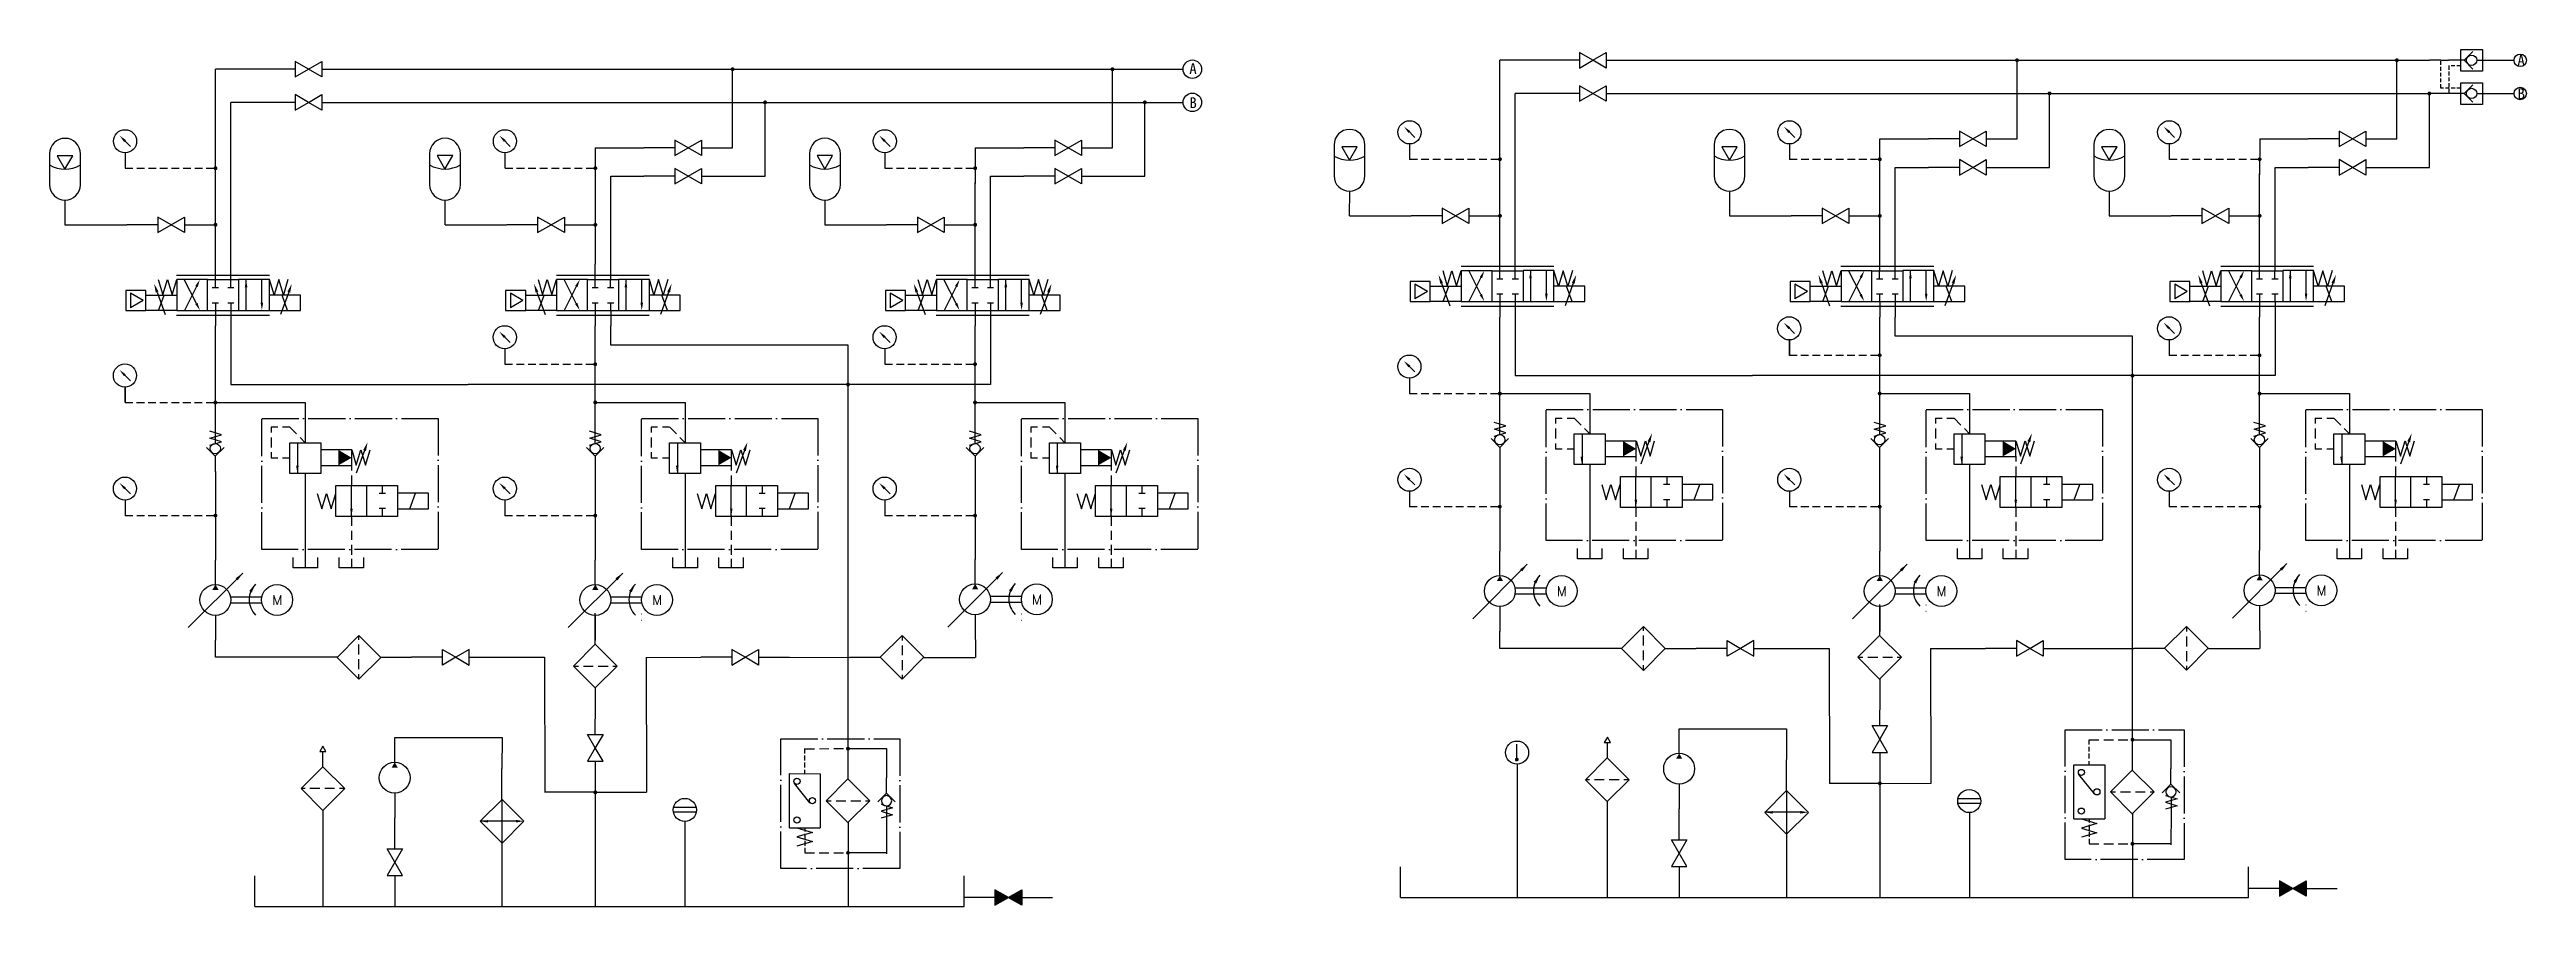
# Model space of a CAD drawing. Extents: x 245 to 8263, y -367 to 526.
# Drawn here: x 559 to 1361, y 80 to 358 of the extents above; entities that cross this region are included whole.
import ezdxf
from ezdxf.enums import TextEntityAlignment as Align

# ---------------------------------------------------------------- set-up
doc = ezdxf.new("R2010")
doc.units = 0
doc.header["$LTSCALE"] = 5
doc.header["$MEASUREMENT"] = 0
doc.linetypes.add('ACAD_ISO04W100', pattern=[30, 24, -3, 0, -3])
doc.linetypes.add('HIDDEN', pattern=[0.375, 0.25, -0.125])
for name, color, linetype in [('11', 1, 'CONTINUOUS'), ('12', 2, 'CONTINUOUS'), ('16', 6, 'CONTINUOUS')]:
    doc.layers.add(name, color=color, linetype=linetype)
doc.styles.add('HZ', font='txt', dxfattribs={"bigfont": 'hztxt'})
doc.styles.get("Standard").update_dxf_attribs({"font": '仿宋_GB2312.ttf', "height": 3.5})

msp = doc.modelspace()

# ---------------------------------------------------------------- texts
at = {"layer": '11', "char_height": 3.5, "attachment_point": 1}
for s, insert in [('A', (927.9713, 353.4473)), ('A', (1358.0307, 356.1393)), ('B', (1358.0674, 345.3427)), ('B', (928.008, 342.4011))]:
    msp.add_mtext_dynamic_manual_height_columns(s, width=10.435463, gutter_width=17.5, heights=[0], dxfattribs=dict(at, insert=insert))

# ---------------------------------------------------------------- blocks, each defined once
blk = doc.blocks.new('5172', base_point=(208.32, 41.13))
at = {"layer": '11'}
for p, q in [((213.14, 46.67), (203.14, 46.67)), ((203.14, 36.67), (213.14, 36.67))]:
    blk.add_line(p, q, dxfattribs=at)
for centre, start, end in [((203.14, 41.67), 90, 270), ((213.14, 41.67), 270, 90)]:
    blk.add_arc(centre, 5, start, end, dxfattribs=at)
blk = doc.blocks.new('FHYF27')
at = {"layer": '11'}
blk.add_line((-0.03, 8.01), (-0.03, 0.01), dxfattribs=at)
blk.add_lwpolyline([(2.49, 22.4), (-2.51, 22.4), (-0.01, 18.07)], close=True, dxfattribs=at)
blk.add_arc((0.01, 28.12), 10.05, 240.16091, 299.83909, dxfattribs=at)
at = {"layer": '11', "rotation": 90}
blk.add_blockref('5172', (0.55, 18.19), dxfattribs=at)
blk = doc.blocks.new('电动机')
at = {"layer": '11'}
blk.add_circle((0.01, -0.08), 5, dxfattribs=at)
at = {"layer": '11', "style": 'HZ'}
blk.add_text('M', height=3.2, dxfattribs=at).set_placement((0.07, -0.1), align=Align.MIDDLE)
blk = doc.blocks.new('E型')
at = {"layer": '11'}
for p, q in [((2.49, 7.43), (2.49, 9.94)), ((7.49, 7.43), (7.49, 9.94)), ((1.5, 7.43), (3.5, 7.43)), ((1.5, 2.54), (3.5, 2.54)), ((2.49, 2.54), (2.49, 0.02)), ((6.5, 7.43), (8.5, 7.43)), ((6.5, 2.54), (8.5, 2.54)), ((7.49, 2.54), (7.49, 0.02))]:
    blk.add_line(p, q, dxfattribs=at)
blk = doc.blocks.new('截止阀')
at = {"layer": '11'}
for p, q in [((10.02, 0.01), (0.02, 0.01)), ((14.37, 0.01), (10.04, 2.51)), ((10.04, 2.51), (10.04, -2.49)), ((10.04, -2.49), (14.37, 0.01)), ((14.36, 0.01), (18.69, 2.51)), ((18.69, -2.49), (14.36, 0.01)), ((18.69, 2.51), (18.69, -2.49)), ((18.71, 0.01), (28.71, 0.01))]:
    blk.add_line(p, q, dxfattribs=at)
blk = doc.blocks.new('5221', base_point=(319.6, 303.8))
at = {"layer": '11'}
blk.add_line((318.28, 300.92), (315.62, 293.63), dxfattribs=at)
at = {"layer": '12'}
blk.add_solid([(317.83, 301.09), (318.73, 300.76), (319.26, 303.63)], dxfattribs=at)
blk = doc.blocks.new('FHYA10', base_point=(659.66, 112.03))
at = {"layer": '11'}
for p, q in [((653.65, 112.02), (655.13, 107.02)), ((655.13, 107.02), (656.64, 112)), ((656.64, 112), (658.14, 107.02)), ((658.14, 107.02), (659.64, 112.02))]:
    blk.add_line(p, q, dxfattribs=at)
blk = doc.blocks.new('FHYA13', base_point=(778.42, 446.4))
at = {"layer": '11'}
for p, q in [((768.41, 451.41), (778.41, 451.41)), ((768.41, 446.41), (768.41, 451.41)), ((772.54, 446.41), (774.36, 451.41)), ((778.41, 446.41), (768.41, 446.41))]:
    blk.add_line(p, q, dxfattribs=at)
blk = doc.blocks.new('电磁换向阀')
at = {"layer": '11'}
for p, q in [((-15.07, 11.48), (14.98, 11.48)), ((-15.04, 9.99), (-15.04, -0.01)), ((-5.04, 9.99), (-15.04, 9.99)), ((-8.68, 2.28), (-12.59, 10.04)), ((-5.04, -0.01), (-5.04, 9.99)), ((-5, 9.99), (5, 9.99)), ((-2.49, 10.03), (-2.49, 15.03)), ((2.49, 10.03), (2.49, 15.03)), ((15, 10), (5, 10)), ((5, 10), (5, 0)), ((7.46, 0.06), (7.46, 10.04)), ((12.54, 2.54), (12.54, 10.01)), ((15, 0), (15, 10)), ((-25.04, 6.49), (-31.54, 6.49)), ((-31.54, 6.49), (-31.54, -0.01)), ((-30, 5.59), (-30, 0.9)), ((-25.93, 3.24), (-30, 5.59)), ((-25.93, 3.24), (-30, 0.9)), ((-25.04, -0.01), (-25.04, 6.49)), ((-8.65, 7.76), (-12.54, 0.02)), ((-5, 0), (5, 0)), ((-31.54, -0.01), (-25.04, -0.01)), ((-15.07, -1.52), (14.98, -1.52)), ((-15.04, -0.01), (-5.04, -0.01)), ((-2.53, -0.01), (-2.53, -5.01)), ((2.49, -0.01), (2.49, -5.01)), ((5, 0), (15, 0))]:
    blk.add_line(p, q, dxfattribs=at)
at = {"layer": '12'}
for points in [[(-9.02, 7.95), (-8.27, 7.57), (-7.52, 10.01)], [(7, 7.52), (7.84, 7.52), (7.42, 10.04)], [(-8.3, 2.47), (-9.05, 2.09), (-7.54, 0.03)], [(12.96, 2.54), (12.12, 2.54), (12.54, 0.02)]]:
    blk.add_solid(points, dxfattribs=at)
at = {"layer": '11', "xscale": -1}
blk.add_blockref('5221', (-22.71, 8.83), dxfattribs=at)
at = {"layer": '11'}
blk.add_blockref('5221', (22.57, 8.83), dxfattribs=at)
at = {"layer": '16'}
for name, p in [('FHYA10', (-15.02, 10.02)), ('FHYA13', (-15.03, -0.02))]:
    blk.add_blockref(name, p, dxfattribs=at)
at = {"layer": '16', "xscale": -1}
for name, p in [('FHYA10', (14.98, 10.02)), ('FHYA13', (14.99, -0.02))]:
    blk.add_blockref(name, p, dxfattribs=at)
blk = doc.blocks.new('单向变量液压泵')
at = {"layer": '11'}
for p, q in [((-0.06, 17.98), (-0.06, 25.98)), ((8.8, 21.77), (-8.88, 4.09)), ((4.81, 14.06), (14.9, 14.06)), ((14.9, 12.06), (4.83, 12.06)), ((-0.06, 8.01), (-0.06, 0.01))]:
    blk.add_line(p, q, dxfattribs=at)
blk.add_circle((-0.08, 13.06), 5, dxfattribs=at)
blk.add_arc((17.85, 13.18), 7.03, 134.69287, 225.36484, dxfattribs=at)
at = {"layer": '12'}
for points in [[(-0.06, 18.05), (-1.06, 16.32), (0.94, 16.32)], [(6.48, 20.1), (7.15, 19.41), (8.86, 21.79)], [(10.89, 16.02), (11.7, 15.49), (12.87, 18.17)]]:
    blk.add_solid(points, dxfattribs=at)
blk = doc.blocks.new('过滤器')
at = {"layer": '11'}
for p, q in [((10.08, 0.04), (17.15, 7.11)), ((17.15, -7.04), (10.08, 0.04)), ((17.15, 7.11), (24.22, 0.04)), ((24.22, 0.04), (17.15, -7.04)), ((10.09, -0.01), (0.09, -0.01)), ((24.24, -0.01), (34.24, -0.01))]:
    blk.add_line(p, q, dxfattribs=at)
at = {"layer": '12'}
for p, q in [((17.15, 7.11), (17.15, 5.44)), ((17.15, 3.85), (17.15, 0.65)), ((17.15, -0.95), (17.15, -4.15)), ((17.15, -5.69), (17.15, -7.03))]:
    blk.add_line(p, q, dxfattribs=at)
blk = doc.blocks.new('单向阀（简易符号）带弹簧')
at = {"layer": '11'}
for p, q in [((1.92, 11.94), (-1.83, 13.07)), ((-1.83, 8.58), (1.92, 9.69)), ((-1.81, 10.82), (1.92, 11.94)), ((1.92, 9.69), (-1.81, 10.82)), ((-0.03, 9.18), (-0.03, 14.18)), ((-2.88, 7.8), (-0.05, 4.97)), ((-0.05, 4.97), (2.78, 7.8)), ((-0.05, 4.98), (-0.05, -0.02))]:
    blk.add_line(p, q, dxfattribs=at)
blk.add_circle((-0.05, 7.44), 1.67, dxfattribs=at)
blk = doc.blocks.new('压力表')
at = {"layer": '11'}
for p, q in [((-0.75, 9.49), (1.71, 7.03)), ((-0.02, 4.97), (-0.02, -0.03))]:
    blk.add_line(p, q, dxfattribs=at)
blk.add_circle((-0.04, 8.72), 3.75, dxfattribs=at)
at = {"layer": '12'}
blk.add_solid([(-0.34, 8.49), (0.25, 9.08), (-1.83, 10.56)], dxfattribs=at)
blk = doc.blocks.new('5171', base_point=(201.3, 88.5))
at = {"layer": '11'}
for p, q in [((201.4, 88.4), (201.4, 93.4)), ((213.4, 88.4), (201.4, 88.4)), ((213.4, 93.4), (213.4, 88.4))]:
    blk.add_line(p, q, dxfattribs=at)
blk = doc.blocks.new('先导式电磁溢流阀')
at = {"layer": '11'}
for p, q in [((14.07, 5.12), (14.07, -7.91)), ((9.07, -7.91), (19.07, -7.91)), ((9.07, -17.91), (9.07, -7.91)), ((11.58, -7.87), (11.58, -17.89)), ((19.07, -7.91), (19.07, -17.91)), ((19.11, -15.25), (29.11, -15.25)), ((29.11, -10.25), (19.13, -10.25)), ((29.11, -10.21), (30.59, -15.21)), ((29.11, -15.25), (29.11, -10.25)), ((30.59, -15.21), (32.1, -10.22)), ((33.27, -10.43), (30.6, -17.74)), ((32.1, -10.22), (33.6, -15.21)), ((33.6, -15.21), (35.1, -10.21)), ((19.07, -17.91), (9.07, -17.91)), ((14.07, -17.91), (14.07, -48.31)), ((23.99, -31.77), (23.99, -21.77)), ((23.99, -21.77), (43.99, -21.77)), ((29.01, -31.77), (29.01, -21.76)), ((33.99, -31.74), (33.99, -21.74)), ((39.02, -21.78), (39.02, -24.26)), ((43.99, -21.77), (43.99, -31.77)), ((17.96, -24.33), (19.44, -29.33)), ((19.44, -29.33), (20.95, -24.35)), ((20.95, -24.35), (22.45, -29.33)), ((22.45, -29.33), (23.95, -24.33)), ((33.99, -31.77), (23.99, -31.77)), ((43.99, -31.77), (33.99, -31.77)), ((38.02, -24.26), (40.02, -24.26)), ((40.02, -29.26), (38.02, -29.26)), ((39.02, -29.26), (39.02, -31.78)), ((53.98, -24.28), (43.98, -24.28)), ((43.98, -29.28), (53.98, -29.28)), ((47.91, -29.28), (49.73, -24.28)), ((53.98, -29.28), (53.98, -24.28))]:
    blk.add_line(p, q, dxfattribs=at)
at = {"layer": '12'}
for p, q in [((3.04, -2.9), (3.04, -4.62)), ((5.16, -2.93), (3.04, -2.93)), ((3.04, -6.22), (3.04, -9.42)), ((9.07, -2.93), (6.76, -2.93)), ((11.26, -5.09), (9.08, -2.91)), ((14.09, -7.91), (12.39, -6.22)), ((3.04, -11.02), (3.04, -12.92)), ((5.16, -12.91), (3.04, -12.91)), ((9.07, -12.91), (6.76, -12.91)), ((29.04, -15.19), (29.04, -16.91)), ((29.04, -18.51), (29.04, -21.71)), ((29.02, -31.53), (29.02, -34.82)), ((29.02, -36.42), (29.02, -39.36)), ((29.02, -40.97), (29.02, -44.26)), ((29.02, -45.46), (29.02, -48.4))]:
    blk.add_line(p, q, dxfattribs=at)
at = {"layer": '12', "linetype": 'ACAD_ISO04W100', "ltscale": 0.1}
blk.add_lwpolyline([(-0.03, -0.06), (57.08, -0.06), (57.08, -42.45), (-0.03, -42.45)], close=True, dxfattribs=at)
at = {"layer": '12'}
for points in [[(32.84, -10.27), (33.74, -10.59), (34.27, -7.72)], [(11.12, -15.37), (11.96, -15.37), (11.54, -17.89)], [(24.83, -15.24), (29.1, -12.77), (24.83, -10.26)], [(29.45, -29.26), (28.61, -29.26), (29.03, -31.78)]]:
    blk.add_solid(points, dxfattribs=at)
at = {"layer": '11', "xscale": 0.66, "yscale": 0.66, "zscale": 0.66}
for p in [(10.05, -48.32), (24.94, -48.32)]:
    blk.add_blockref('5171', p, dxfattribs=at)
blk = doc.blocks.new('液位计')
at = {"layer": '11'}
for p, q in [((3.64, 9.51), (-3.71, 9.51)), ((3.64, 8.01), (-3.71, 8.01)), ((-0.02, 5.01), (-0.02, 0.01))]:
    blk.add_line(p, q, dxfattribs=at)
blk.add_circle((-0.04, 8.76), 3.75, dxfattribs=at)
blk = doc.blocks.new('5236', base_point=(344.92, 42.98))
at = {"layer": '11'}
for p, q in [((342.02, 47.87), (343.5, 42.87)), ((343.5, 42.87), (345, 47.86)), ((345, 47.86), (346.51, 42.87)), ((346.51, 42.87), (348.01, 47.87))]:
    blk.add_line(p, q, dxfattribs=at)
blk = doc.blocks.new('回油过滤器')
at = {"layer": '11'}
for p, q in [((0, -7.14), (0, 0)), ((0, -7.36), (12.47, -7.36)), ((12.47, -7.36), (12.47, -16.78)), ((-18.99, -32.95), (-18.97, -15.46)), ((-18.97, -15.46), (-8.97, -15.48)), ((-8.97, -15.48), (-8.99, -32.97)), ((-12.31, -24.92), (-17.34, -18.62)), ((12.48, -30.98), (12.47, -41.39)), ((-18.99, -32.95), (-8.99, -32.97)), ((12.47, -41.08), (0, -41.07)), ((0, -41.3), (0, -49.85))]:
    blk.add_line(p, q, dxfattribs=at)
for centre in [(-16.52, -17.96), (-11.52, -24.23), (-16.54, -30.48)]:
    blk.add_circle(centre, 1, dxfattribs=at)
at = {"layer": '12'}
for p, q in [((-13.97, -8.96), (-13.97, -7.36)), ((-13.98, -13.47), (-13.98, -11.87)), ((-13.98, -15.44), (-13.98, -14.27))]:
    blk.add_line(p, q, dxfattribs=at)
at = {"layer": '12', "linetype": 'HIDDEN', "ltscale": 2.5}
for p, q in [((-13.97, -7.37), (0, -7.36)), ((-13.98, -11.21), (-13.98, -9.61)), ((-14, -34.96), (-14.01, -36.56)), ((-14.01, -37.21), (-14.01, -38.81)), ((-14.01, -39.47), (-14.01, -41.07)), ((-14, -32.99), (-14, -34.16)), ((-14.01, -41.05), (0, -41.07))]:
    blk.add_line(p, q, dxfattribs=at)
at = {"layer": '12', "linetype": 'ACAD_ISO04W100', "ltscale": 0.1}
blk.add_lwpolyline([(-21.8, -4.13), (16.79, -4.13), (16.79, -46.19), (-21.8, -46.19)], close=True, dxfattribs=at)
at = {"layer": '11', "rotation": 90}
blk.add_blockref('过滤器', (-0.01, -41.39), dxfattribs=at)
at = {"layer": '11', "xscale": -1}
for name, p, rotation in [('单向阀（简易符号）带弹簧', (12.52, -16.8), 180), ('5236', (-11.64, -35.88), 89.93440482208143)]:
    blk.add_blockref(name, p, dxfattribs=dict(at, rotation=rotation))
blk = doc.blocks.new('圆点')
at = {"layer": '12', "const_width": 0.625}
blk.add_lwpolyline([(-0.35, 0.06, 1), (0.28, 0.06, 1)], format="xyb", close=True, dxfattribs=at)
blk = doc.blocks.new('空气滤清器')
at = {"layer": '11'}
for p, q in [((-1, 19.09), (1.01, 19.09)), ((0.01, 20.82), (-0.99, 19.09)), ((1.01, 19.09), (0.01, 20.82)), ((0.01, 14.09), (0.01, 19.09)), ((-7.07, 7.07), (0, 14.14)), ((0, 14.14), (7.07, 7.07)), ((0, 0), (-7.07, 7.07)), ((7.07, 7.07), (0, 0))]:
    blk.add_line(p, q, dxfattribs=at)
at = {"layer": '12'}
for p, q in [((-5.73, 7.07), (-7.07, 7.07)), ((-0.99, 7.07), (-4.19, 7.07)), ((3.81, 7.07), (0.61, 7.07)), ((7.07, 7.07), (5.4, 7.07))]:
    blk.add_line(p, q, dxfattribs=at)
blk = doc.blocks.new('液压泵')
at = {"layer": '11'}
for p, q in [((-0.03, 18.06), (-0.03, 26.06)), ((-0.03, 8.1), (-0.03, 0.1))]:
    blk.add_line(p, q, dxfattribs=at)
blk.add_circle((-0.05, 13.09), 5, dxfattribs=at)
at = {"layer": '12'}
blk.add_solid([(-0.03, 18.06), (-1.03, 16.33), (0.97, 16.33)], dxfattribs=at)
blk = doc.blocks.new('冷却器')
at = {"layer": '11'}
for p, q in [((10.01, -0.01), (17.08, 7.06)), ((17.05, 4.5), (17.05, -7.04)), ((17.08, 7.06), (24.15, -0.01)), ((10.02, -0.05), (0.02, -0.05)), ((17.08, -7.08), (10.01, -0.01)), ((10.06, -0.05), (24.13, -0.05)), ((24.15, -0.01), (17.08, -7.08)), ((24.17, -0.05), (34.17, -0.05))]:
    blk.add_line(p, q, dxfattribs=at)
at = {"layer": '12'}
for points in [[(16.63, 4.5), (17.47, 4.5), (17.05, 7.02)], [(17.49, -4.52), (16.65, -4.52), (17.07, -7.04)]]:
    blk.add_solid(points, dxfattribs=at)
blk = doc.blocks.new('独立冷却回路')
at = {"layer": '11'}
for p, q in [((-0.01, 54.68), (34.75, 54.68)), ((34.75, 54.68), (34.71, 44.66)), ((34.71, 10.5), (34.71, 0.02))]:
    blk.add_line(p, q, dxfattribs=at)
blk.add_blockref('液压泵', (0.02, 28.62), dxfattribs=at)
for name, p, rotation in [('冷却器', (34.76, 44.67), 270), ('截止阀', (0, 0), 90)]:
    blk.add_blockref(name, p, dxfattribs=dict(at, rotation=rotation))
blk = doc.blocks.new('双向液压锁')
at = {"layer": '11'}
for p, q in [((3.72, 0), (0, 0)), ((3.72, 0), (6.24, 0)), ((11.24, 0), (6.24, 0)), ((10.2, -0.02), (10.18, 3.48)), ((10.18, 3.48), (17.18, 3.48)), ((14.07, 2.83), (11.24, 0)), ((11.24, 0), (14.07, -2.83)), ((17.18, 3.48), (17.18, -3.52)), ((10.18, -3.52), (10.15, -0.02)), ((17.18, -3.52), (10.18, -3.52)), ((10.2, -10.76), (10.18, -7.26)), ((10.18, -7.26), (17.18, -7.26)), ((14.07, -7.91), (11.24, -10.74)), ((15.45, -0.01), (20.45, -0.01)), ((17.18, -7.26), (17.18, -14.26)), ((11.24, -10.74), (0.01, -10.74)), ((10.18, -14.26), (10.15, -10.76)), ((17.18, -14.26), (10.18, -14.26)), ((11.24, -10.74), (14.07, -13.57)), ((15.45, -10.75), (20.45, -10.75))]:
    blk.add_line(p, q, dxfattribs=at)
for centre in [(13.7, 0.01), (13.7, -10.73)]:
    blk.add_circle(centre, 1.67, dxfattribs=at)
at = {"layer": '12', "linetype": 'HIDDEN'}
for p, q in [((3.72, -9.01), (3.72, 0)), ((10.17, -1.77), (6.33, -1.79)), ((6.33, -1.79), (6.33, -10.74)), ((10.19, -9.01), (3.72, -9.01))]:
    blk.add_line(p, q, dxfattribs=at)
blk = doc.blocks.new('5234', base_point=(345.2, 81.62))
at = {"layer": '11'}
blk.add_line((345.14, 81.64), (345.14, 86.64), dxfattribs=at)
at = {"layer": '11', "const_width": 0.625}
blk.add_lwpolyline([(344.79, 81.64, 1), (345.41, 81.64, 1)], format="xyb", close=True, dxfattribs=at)
blk = doc.blocks.new('温度计')
at = {"layer": '11'}
blk.add_line((-0.05, 5.02), (-0.05, 0.02), dxfattribs=at)
blk.add_circle((-0.07, 8.77), 3.75, dxfattribs=at)
blk.add_blockref('5234', (-0.05, 6.51), dxfattribs=at)

# ---------------------------------------------------------------- hatches: boundary and pattern name
at = {"layer": '11'}
h = msp.add_hatch(color=256, dxfattribs=at)
h.dxf.hatch_style = 1
h.paths.add_polyline_path([(1280.956, 88.6853), (1280.956, 83.6853), (1285.2854, 86.1848), (1285.2846, 86.1853)])
h = msp.add_hatch(color=256, dxfattribs=at)
h.dxf.hatch_style = 1
h.paths.add_polyline_path([(1289.6147, 88.6853), (1285.2854, 86.1858), (1285.2861, 86.1853), (1289.6147, 83.6853)])
h = msp.add_hatch(color=256, dxfattribs=at)
h.dxf.hatch_style = 1
h.paths.add_polyline_path([(865.03, 85.7955), (865.03, 80.7955), (869.3593, 83.2951), (869.3585, 83.2955)])
h = msp.add_hatch(color=256, dxfattribs=at)
h.dxf.hatch_style = 1
h.paths.add_polyline_path([(873.6887, 85.7955), (869.3593, 83.296), (869.3601, 83.2955), (873.6887, 80.7955)])

# ---------------------------------------------------------------- linework, layer by layer
for p, q in [((1028.5543, 291.2987), (1028.5543, 354.3774)), ((1044.3022, 354.3774), (1028.5543, 354.3774)), ((1073.0005, 354.3774), (1319.0005, 354.3774)), ((1196.0005, 328.9474), (1196.0005, 354.3774)), ((1319.0005, 328.9474), (1319.0005, 354.3774)), ((1319.0005, 354.3774), (1329.5072, 354.3774)), ((1349.9532, 354.3655), (1356.9547, 354.3655)), ((612.6283, 288.4089), (612.6283, 351.4876)), ((628.3762, 351.4876), (612.6283, 351.4876)), ((657.0744, 351.4876), (925.9631, 351.4876)), ((780.0744, 326.0576), (780.0744, 351.4876)), ((903.0744, 326.0576), (903.0744, 351.4876)), ((617.61, 288.4089), (617.61, 340.7497)), ((628.3762, 340.7497), (617.61, 340.7497)), ((657.0744, 340.7497), (667.5811, 340.7497)), ((667.5811, 340.7497), (925.9631, 340.7497)), ((790.5811, 316.8269), (790.5811, 340.7497)), ((913.5811, 316.8269), (913.5811, 340.7497)), ((1033.5361, 291.2987), (1033.5361, 343.6395)), ((1044.3022, 343.6395), (1033.5361, 343.6395)), ((1073.0005, 343.6395), (1083.5072, 343.6395)), ((1083.5072, 343.6395), (1329.5072, 343.6395)), ((1206.5072, 319.7167), (1206.5072, 343.6395)), ((1329.5072, 319.7167), (1329.5072, 343.6395)), ((1349.9532, 343.6277), (1356.9547, 343.6277)), ((1151.5494, 328.9369), (1167.2861, 328.9369)), ((1151.5543, 291.2987), (1151.5543, 328.9369)), ((1274.5655, 328.9474), (1274.5543, 317.3343)), ((1274.5655, 328.9474), (1290.3022, 328.9474)), ((735.6233, 326.0471), (751.36, 326.0471)), ((735.6283, 288.4089), (735.6283, 326.0471)), ((858.6395, 326.0576), (858.6283, 314.4445)), ((858.6395, 326.0576), (874.3762, 326.0576)), ((740.605, 316.8164), (751.36, 316.8164)), ((740.61, 288.4089), (740.6061, 316.8164)), ((780.0744, 316.8269), (790.5811, 316.8269)), ((858.6283, 288.4089), (858.6283, 314.757)), ((863.61, 288.4089), (863.6212, 316.8269)), ((863.6212, 316.8269), (874.3762, 316.8269)), ((903.0744, 316.8269), (913.5811, 316.8269)), ((1156.5311, 319.7062), (1167.2861, 319.7062)), ((1156.5361, 291.2987), (1156.5322, 319.7062)), ((1196.0005, 319.7167), (1206.5072, 319.7167)), ((1274.5543, 291.2987), (1274.5543, 317.6468)), ((1279.5361, 291.2987), (1279.5472, 319.7167)), ((1279.5472, 319.7167), (1290.3022, 319.7167)), ((1319.0005, 319.7167), (1329.5072, 319.7167)), ((563.8596, 301.1038), (583.9139, 301.1078)), ((686.9564, 301.1108), (706.9139, 301.1078)), ((809.9564, 301.1108), (829.9301, 301.1183)), ((979.7856, 303.9936), (999.84, 303.9976)), ((1102.8825, 304.0006), (1122.84, 303.9976)), ((1225.8825, 304.0006), (1245.8561, 304.0081)), ((612.5888, 243.5912), (612.5888, 268.3665)), ((617.61, 268.3665), (617.61, 268.3665)), ((617.61, 268.3665), (617.61, 249.3967)), ((735.5888, 243.5912), (735.5888, 268.3665)), ((740.61, 268.3665), (740.61, 268.3665)), ((740.61, 262.1727), (740.61, 268.3665)), ((858.5888, 243.5912), (858.5888, 268.3665)), ((863.61, 268.3665), (863.61, 268.3665)), ((863.61, 268.3665), (863.61, 249.3967)), ((1028.5148, 246.481), (1028.5148, 271.2563)), ((1033.5361, 271.2563), (1033.5361, 271.2563)), ((1033.5361, 271.2563), (1033.5361, 252.2865)), ((1151.5148, 246.481), (1151.5148, 271.2563)), ((1156.5361, 271.2563), (1156.5361, 271.2563)), ((1156.5361, 265.0625), (1156.5361, 271.2563)), ((1233.3759, 265.0625), (1156.5361, 265.0625)), ((1233.3759, 141.7524), (1233.3759, 265.0625)), ((1274.5148, 246.481), (1274.5148, 271.2563)), ((1279.5361, 271.2563), (1279.5361, 271.2563)), ((1279.5361, 271.2563), (1279.5361, 252.2865)), ((706.3464, 260.855), (706.3464, 255.9789)), ((817.4499, 262.1727), (740.61, 262.1727)), ((817.4499, 138.8626), (817.4499, 262.1727)), ((829.3464, 260.855), (829.3464, 255.9789)), ((1122.2724, 263.7448), (1122.2724, 258.8687)), ((1245.2724, 263.7448), (1245.2724, 258.8687)), ((617.61, 249.3967), (694.4499, 249.3967)), ((740.61, 249.3967), (694.4499, 249.3967)), ((863.61, 249.3967), (740.61, 249.3967)), ((999.2724, 251.3571), (999.2724, 246.481)), ((1033.5361, 252.2865), (1110.3759, 252.2865)), ((1156.5361, 252.2865), (1110.3759, 252.2865)), ((1279.5361, 252.2865), (1156.5361, 252.2865)), ((583.3464, 248.4674), (583.3464, 243.5912)), ((612.5888, 235.3768), (612.5888, 243.5912)), ((612.5888, 243.5912), (641.6909, 243.5912)), ((735.5888, 235.3768), (735.5888, 243.5912)), ((735.5888, 243.5912), (764.6909, 243.5912)), ((858.5888, 235.3768), (858.5888, 243.5912)), ((858.5888, 243.5912), (887.6909, 243.5912)), ((1028.5148, 238.2666), (1028.5148, 246.481)), ((1028.5148, 246.481), (1057.6169, 246.481)), ((1151.5148, 238.2666), (1151.5148, 246.481)), ((1151.5148, 246.481), (1180.6169, 246.481)), ((1274.5148, 238.2666), (1274.5148, 246.481)), ((1274.5148, 246.481), (1303.6169, 246.481)), ((612.6231, 221.1965), (612.6231, 192.5602)), ((735.5769, 221.1745), (735.6231, 192.5602)), ((858.5769, 221.1745), (858.6231, 192.7588)), ((1028.5491, 224.0863), (1028.5491, 195.45)), ((1151.5029, 224.0643), (1151.5491, 195.45)), ((1274.5029, 224.0643), (1274.5491, 195.6486)), ((583.3576, 211.8428), (583.3576, 206.9666)), ((706.3576, 211.8428), (706.3576, 206.9666)), ((829.3576, 211.8428), (829.3576, 206.9666)), ((999.2837, 214.7325), (999.2837, 209.8564)), ((1122.2837, 214.7325), (1122.2837, 209.8564)), ((1245.2837, 214.7325), (1245.2837, 209.8564)), ((627.585, 180.6418), (627.6861, 180.6418)), ((627.585, 178.6418), (627.6861, 178.6418)), ((1043.5111, 183.5316), (1043.6121, 183.5316)), ((1043.5111, 181.5316), (1043.6121, 181.5316)), ((1166.5111, 178.0135), (1166.6121, 178.0135)), ((1289.5111, 178.0135), (1289.6121, 178.0135)), ((750.585, 175.1237), (750.6861, 175.1237)), ((750.585, 173.1237), (750.6861, 173.1237)), ((873.585, 175.1237), (873.6861, 175.1237)), ((873.585, 173.1237), (873.6861, 173.1237)), ((1028.5491, 163.9686), (1028.5491, 169.4867)), ((1166.5111, 176.0135), (1166.6121, 176.0135)), ((1274.6084, 169.6724), (1274.6084, 163.9558)), ((1289.5111, 176.0135), (1289.6121, 176.0135)), ((612.6231, 161.0788), (612.6231, 166.5969)), ((641.9903, 161.0788), (612.6231, 161.0788)), ((704.8591, 161.077), (719.1917, 161.0752)), ((719.1917, 161.0752), (719.3152, 117.3508)), ((752.0756, 161.0894), (752.1991, 117.3673)), ((752.0758, 161.0287), (769.8244, 161.0788)), ((798.5226, 161.0788), (817.881, 161.066)), ((852.0354, 161.066), (858.6231, 161.066)), ((858.6824, 166.7826), (858.6824, 161.066)), ((1057.9163, 163.9686), (1028.5491, 163.9686)), ((1120.7851, 163.9668), (1135.1177, 163.965)), ((1135.1177, 163.965), (1135.2412, 120.2406)), ((1168.0017, 163.9791), (1168.1252, 120.2571)), ((1168.0018, 163.9185), (1185.7505, 163.9686)), ((1214.4487, 163.9686), (1233.807, 163.9558)), ((1267.9614, 163.9558), (1274.5491, 163.9558)), ((735.6157, 136.0793), (735.6157, 141.0793)), ((1149.043, 138.9493), (1154.043, 138.9493)), ((1151.543, 134.6192), (1149.043, 138.9493)), ((1151.5417, 138.9691), (1151.5417, 143.9691)), ((1154.043, 138.9493), (1151.543, 134.6192)), ((733.1169, 136.0596), (738.1169, 136.0596)), ((735.6169, 131.7294), (733.1169, 136.0596)), ((735.6169, 131.731), (733.1169, 127.4009)), ((738.1169, 136.0596), (735.6169, 131.7294)), ((738.1169, 127.4009), (735.6169, 131.731)), ((1151.543, 134.6208), (1149.043, 130.2907)), ((1149.043, 130.2907), (1154.043, 130.2907)), ((1151.5417, 130.2709), (1151.5417, 120.2709)), ((1154.043, 130.2907), (1151.543, 134.6208)), ((733.1169, 127.4009), (738.1169, 127.4009)), ((735.6157, 127.3811), (735.6157, 117.3811)), ((1034.1625, 121.453), (1034.1625, 83.2968)), ((735.7572, 117.365), (719.3152, 117.365)), ((735.6262, 117.3649), (735.6237, 80.407)), ((735.7572, 117.365), (752.199, 117.4114)), ((1063.3212, 114.3832), (1063.3212, 83.2968)), ((1151.6832, 120.2547), (1135.2412, 120.2547)), ((1151.5522, 120.2547), (1151.5497, 83.2968)), ((1151.6832, 120.2547), (1168.1251, 120.3012)), ((647.3951, 111.4934), (647.3951, 80.407)), ((1180.5739, 105.7741), (1180.5739, 83.2968)), ((764.6478, 102.8843), (764.6478, 80.407)), ((625.4056, 80.407), (625.4056, 90.307)), ((817.4499, 89.0117), (817.4499, 80.407)), ((855.0102, 80.407), (855.0102, 90.307)), ((996.3317, 83.2968), (996.3317, 93.1968)), ((1233.3759, 91.9015), (1233.3759, 83.2968)), ((1270.9363, 83.2968), (1270.9363, 93.1968)), ((625.4056, 80.407), (855.0102, 80.407)), ((996.3317, 83.2968), (1270.9363, 83.2968))]:
    msp.add_line(p, q, dxfattribs=at)
at = {"layer": '11', "linetype": 'HIDDEN', "ltscale": 2}
for p, q in [((999.3168, 322.3343), (1028.5592, 322.3343)), ((1122.3168, 322.3343), (1151.5592, 322.3343)), ((1245.3168, 322.3343), (1274.5592, 322.3343)), ((583.3907, 319.4445), (612.6331, 319.4445)), ((706.3907, 319.4445), (735.6331, 319.4445)), ((829.3907, 319.4445), (858.6331, 319.4445)), ((1122.2724, 258.8687), (1151.5148, 258.8687)), ((1245.2724, 258.8687), (1274.5148, 258.8687)), ((706.3464, 255.9789), (735.5888, 255.9789)), ((829.3464, 255.9789), (858.5888, 255.9789)), ((583.3464, 243.5912), (612.5888, 243.5912)), ((999.2724, 246.481), (1028.5148, 246.481)), ((999.2837, 209.8564), (1028.526, 209.8564)), ((1122.2837, 209.8564), (1151.526, 209.8564)), ((1245.2837, 209.8564), (1274.526, 209.8564)), ((583.3576, 206.9666), (612.6, 206.9666)), ((706.3576, 206.9666), (735.6, 206.9666)), ((829.3576, 206.9666), (858.6, 206.9666))]:
    msp.add_line(p, q, dxfattribs=at)
at = {"layer": '11'}
for centre, radius in [((928.9631, 351.4876), 3), ((1358.9547, 354.3655), 2), ((1358.9547, 343.6277), 2), ((928.9631, 340.7497), 3)]:
    msp.add_circle(centre, radius, dxfattribs=at)

# ---------------------------------------------------------------- block references
for name, p in [('截止阀', (628.36, 351.4771)), ('截止阀', (1044.2861, 354.3668)), ('圆点', (1196.0361, 354.3192)), ('圆点', (1319.0361, 354.3192)), ('双向液压锁', (1329.5072, 354.3774)), ('圆点', (780.1101, 351.4294)), ('圆点', (903.1101, 351.4294)), ('截止阀', (1044.2861, 343.629)), ('截止阀', (628.36, 340.7392)), ('圆点', (790.6168, 340.6915)), ('圆点', (913.6168, 340.6915)), ('圆点', (1206.5428, 343.5813)), ('圆点', (1329.5428, 343.5813)), ('压力表', (583.3907, 319.4445)), ('FHYF27', (686.9564, 301.1108)), ('压力表', (706.3907, 319.4445)), ('FHYF27', (809.9564, 301.1108)), ('压力表', (829.3907, 319.4445)), ('压力表', (999.3168, 322.3343)), ('FHYF27', (1102.8825, 304.0006)), ('压力表', (1122.3168, 322.3343)), ('截止阀', (1167.2861, 328.9369)), ('FHYF27', (1225.8825, 304.0006)), ('压力表', (1245.3168, 322.3343)), ('截止阀', (1290.2861, 328.9369)), ('截止阀', (751.36, 326.0471)), ('截止阀', (874.36, 326.0471)), ('圆点', (1028.5948, 322.2761)), ('圆点', (1151.5948, 322.2761)), ('截止阀', (1167.2861, 319.7062)), ('圆点', (1274.5948, 322.2761)), ('截止阀', (1290.2861, 319.7062)), ('圆点', (612.6688, 319.3863)), ('圆点', (735.6688, 319.3863)), ('截止阀', (751.36, 316.8164)), ('圆点', (858.6688, 319.3863)), ('截止阀', (874.36, 316.8164)), ('截止阀', (999.84, 303.9976)), ('截止阀', (1122.84, 303.9976)), ('截止阀', (1245.84, 303.9976)), ('截止阀', (583.9139, 301.1078)), ('圆点', (612.664, 301.0601)), ('截止阀', (706.9139, 301.1078)), ('圆点', (735.664, 301.0601)), ('截止阀', (829.9139, 301.1078)), ('圆点', (858.664, 301.0601)), ('圆点', (1028.59, 303.9499)), ('圆点', (1151.59, 303.9499)), ('圆点', (1274.59, 303.9499)), ('电磁换向阀', (1031.0437, 276.2671)), ('电磁换向阀', (1154.0437, 276.2671)), ('电磁换向阀', (1277.0437, 276.2671)), ('电磁换向阀', (615.1177, 273.3773)), ('E型', (610.0965, 273.345)), ('电磁换向阀', (738.1177, 273.3773)), ('E型', (733.0965, 273.345)), ('电磁换向阀', (861.1177, 273.3773)), ('E型', (856.0965, 273.345)), ('E型', (1026.0225, 276.2348)), ('E型', (1149.0225, 276.2348)), ('E型', (1272.0225, 276.2348)), ('压力表', (706.3464, 255.9789)), ('压力表', (829.3464, 255.9789)), ('压力表', (1122.2724, 258.8687)), ('压力表', (1245.2724, 258.8687)), ('压力表', (999.2724, 246.481)), ('圆点', (1151.5505, 258.8105)), ('圆点', (1274.5505, 258.8105)), ('压力表', (583.3464, 243.5912)), ('圆点', (735.6244, 255.9207)), ('圆点', (817.4855, 249.3385)), ('圆点', (858.6244, 255.9207)), ('圆点', (1233.4116, 252.2283)), ('圆点', (612.6244, 243.533)), ('先导式电磁溢流阀', (627.622, 238.4721)), ('圆点', (735.6244, 243.533)), ('先导式电磁溢流阀', (750.622, 238.4721)), ('圆点', (858.6244, 243.533)), ('先导式电磁溢流阀', (873.622, 238.4721)), ('圆点', (1028.5505, 246.4228)), ('先导式电磁溢流阀', (1043.548, 241.3618)), ('圆点', (1151.5505, 246.4228)), ('先导式电磁溢流阀', (1166.548, 241.3618)), ('圆点', (1274.5505, 246.4228)), ('先导式电磁溢流阀', (1289.548, 241.3618)), ('单向阀（简易符号）带弹簧', (612.6231, 221.1965)), ('单向阀（简易符号）带弹簧', (735.6231, 221.1965)), ('单向阀（简易符号）带弹簧', (858.6231, 221.1965)), ('单向阀（简易符号）带弹簧', (1028.5491, 224.0863)), ('单向阀（简易符号）带弹簧', (1151.5491, 224.0863)), ('单向阀（简易符号）带弹簧', (1274.5491, 224.0863)), ('压力表', (583.3576, 206.9666)), ('压力表', (706.3576, 206.9666)), ('压力表', (829.3576, 206.9666)), ('压力表', (999.2837, 209.8564)), ('压力表', (1122.2837, 209.8564)), ('压力表', (1245.2837, 209.8564)), ('圆点', (1028.5617, 209.7982)), ('圆点', (1151.5617, 209.7982)), ('圆点', (1274.5617, 209.7982)), ('圆点', (612.6356, 206.9084)), ('圆点', (735.6356, 206.9084)), ('圆点', (858.6356, 206.9084)), ('单向变量液压泵', (612.6824, 166.5841)), ('单向变量液压泵', (735.6824, 166.5841)), ('单向变量液压泵', (858.6824, 166.7826)), ('单向变量液压泵', (1028.6084, 169.4738)), ('单向变量液压泵', (1151.6084, 169.4738)), ('单向变量液压泵', (1274.6084, 169.6724)), ('电动机', (632.5719, 179.7262)), ('电动机', (755.5719, 179.7262)), ('电动机', (878.5719, 179.9247)), ('电动机', (1048.4979, 182.6159)), ('电动机', (1171.4979, 182.6159)), ('电动机', (1294.4979, 182.8145)), ('过滤器', (1233.7184, 163.961)), ('截止阀', (769.8083, 161.0683)), ('过滤器', (817.7923, 161.0713)), ('截止阀', (1185.7343, 163.9581)), ('回油过滤器', (817.4499, 138.8626)), ('独立冷却回路', (1086.6055, 83.2806)), ('回油过滤器', (1233.3759, 141.7524)), ('空气滤清器', (647.3951, 111.4934)), ('独立冷却回路', (670.6795, 80.3908)), ('圆点', (817.4855, 131.4439)), ('温度计', (1034.1625, 121.453)), ('空气滤清器', (1063.3212, 114.3832)), ('圆点', (1233.4116, 134.3337)), ('圆点', (1151.5879, 120.1965)), ('圆点', (735.6618, 117.3068)), ('液位计', (764.6478, 102.8843)), ('液位计', (1180.5739, 105.7741)), ('圆点', (817.4855, 97.7361)), ('圆点', (1233.4116, 100.6258)), ('截止阀', (1270.9201, 86.176)), ('截止阀', (854.9941, 83.2862))]:
    msp.add_blockref(name, p, dxfattribs=at)
for name, p, rotation in [('FHYF27', (563.8859, 301.0963), 359.9843682537356), ('FHYF27', (979.812, 303.9861), 359.9843682537356), ('过滤器', (1151.5417, 143.9691), 90), ('过滤器', (735.6157, 141.0793), 90), ('过滤器', (1092.1593, 163.9633), 180), ('过滤器', (676.2333, 161.0735), 180), ('截止阀', (704.8591, 161.0894), 180), ('截止阀', (1120.7851, 163.9791), 180)]:
    msp.add_blockref(name, p, dxfattribs=dict(at, rotation=rotation))

msp.set_redraw_order([(e.dxf.handle, doc.entitydb.next_handle()) for e in msp.query("TEXT MTEXT ATTDEF DIMENSION ARC_DIMENSION")])  # texts and dimensions are drawn at this point

doc.saveas('drawing.dxf')
